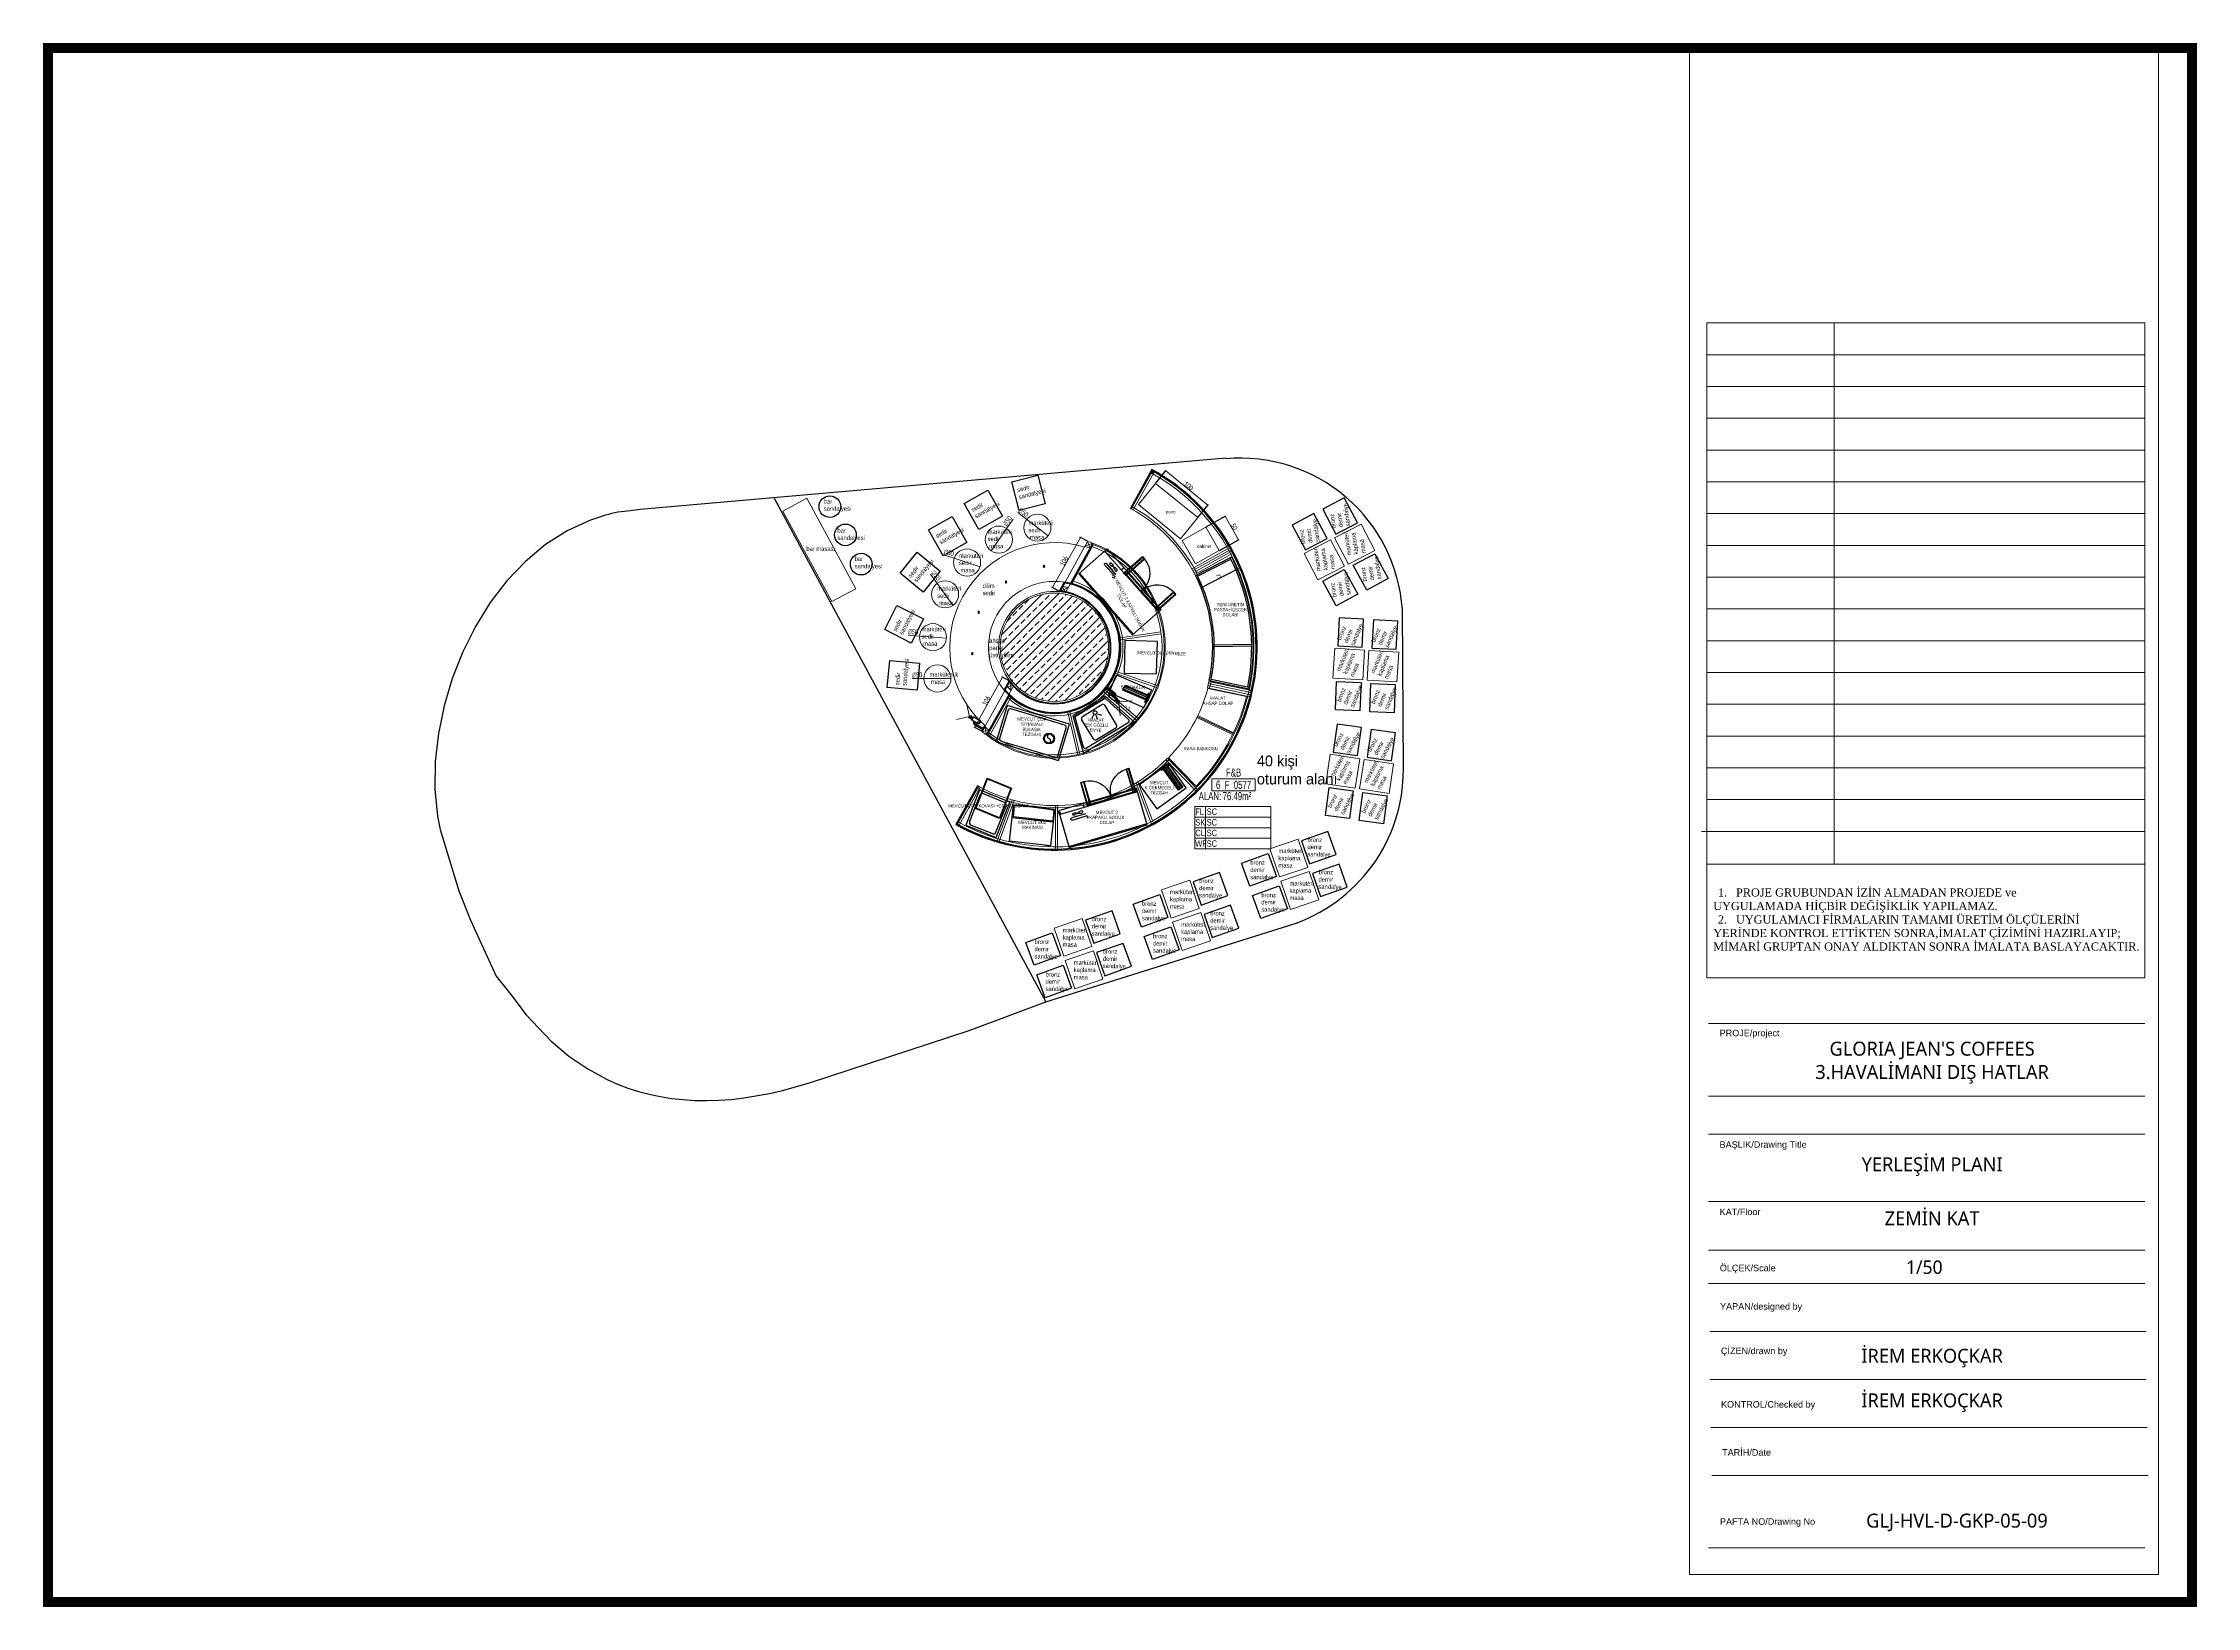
# Model space of a CAD drawing. Header units: millimetres. Extents: x 210628 to 232146, y -111309 to -91563.
# Drawn here: x 228174 to 232146, y -97687 to -94803 of the extents above; entities that cross this region are included whole.
import ezdxf
from ezdxf.enums import TextEntityAlignment as Align

# ---------------------------------------------------------------- set-up
doc = ezdxf.new("R2010")
doc.units = ezdxf.units.MM
doc.header["$PDMODE"] = 2
doc.linetypes.add('Dot & Dashed', pattern=[0.335139, 0.176389, -0.088194, 0, -0.070556])
doc.layers.get('0').update_dxf_attribs({"lineweight": 20})
for name, color, linetype, lineweight in [('ahsap', 34, 'Continuous', 25), ('ahşap kesit', 30, 'Continuous', 30), ('alcıpan', 14, 'Continuous', 25), ('demir-1', 103, 'Continuous', 20), ('KP', 167, 'Continuous', 30), ('mermer', 142, 'Continuous', 15), ('t_antet', 24, 'Continuous', 20), ('T_elektrik', 10, 'Continuous', 9), ('t_yazı', 23, 'Continuous', 25), ('tefris', 30, 'Continuous', 0), ('tefrişoturum', 59, 'Continuous', 25), ('zemin yazı', 7, 'Continuous', 15), ('ölçü', 251, 'Continuous', 5)]:
    doc.layers.add(name, color=color, linetype=linetype, lineweight=lineweight)
for name, color, linetype in [('cctv', 3, 'Continuous'), ('makine ekipman', 187, 'Continuous'), ('S-COLS', 6, 'Continuous'), ('SMATV', 4, 'Continuous'), ('wall_gyps', 45, 'Continuous'), ('XR_FA_ARC_F0_UNIFREE$0$A960MN_Other Building', 8, 'Continuous'), ('yazı', 11, 'Continuous')]:
    doc.layers.add(name, color=color, linetype=linetype)
doc.styles.add('ARIALT', font='arial.ttf', dxfattribs={"height": 10})
doc.styles.add('ATU', font='GOTHIC.TTF', dxfattribs={"width": 0.8})
doc.styles.get("Standard").update_dxf_attribs({"font": 'times.ttf', "height": 12})
doc.styles.add('uban', font='GOTHIC.TTF')
doc.styles.add('UBN', font='GOTHIC.TTF', dxfattribs={"width": 0.8})
doc.styles.add('XR_FA_ARC_F0_GA_ANNO_Room-Tag$0$FA-TXT_ROOM-TAG', font='ARIALN.TTF', dxfattribs={"width": 0.85})
doc.styles.add('Ölçü50', font='calibri.ttf', dxfattribs={"width": 0.7})
doc.dimstyles.new('olcu10', dxfattribs={"dimtxt": 9, "dimasz": 2, "dimexe": 1.25, "dimexo": 0.625, "dimgap": 0.5, "dimtad": 1, "dimdec": 1, "dimrnd": 0.5, "dimzin": 9, "dimtxsty": 'Ölçü50', "dimblk": 'ARCHTICK', "dimcen": 2, "dimclrd": 256, "dimclre": 256, "dimclrt": 6, "dimazin": 2, "dimtfac": 1, "dimtdec": 1, "dimtix": 1, "dimtmove": 0, "dimatfit": 3, "dimldrblk": 'ARCHTICK', "dimfxl": 1, "dimlwd": -1, "dimarcsym": 0})
doc.dimstyles.new('U_DIM_1_20', dxfattribs={"dimtxt": 6, "dimasz": 3, "dimexe": 3, "dimexo": 5, "dimgap": 1, "dimtad": 1, "dimdec": 1, "dimrnd": 0.5, "dimzin": 11, "dimtxsty": 'ATU', "dimblk": 'OBLIQUE', "dimcen": 1.5, "dimdle": 1.25, "dimclrd": 251, "dimclre": 251, "dimclrt": 1, "dimadec": 0, "dimazin": 0, "dimtfac": 1.25, "dimtdec": 1, "dimtix": 1, "dimtofl": 0, "dimtmove": 1, "dimatfit": 3, "dimldrblk": 'OBLIQUE', "dimfxl": 5, "dimtolj": 1, "dimtzin": 0, "dimarcsym": 0})

# ---------------------------------------------------------------- blocks, each defined once
blk = doc.blocks.new('XR_FA_ARC_F0_GA_ANNO_Room-Tag$0$FA-ROOM-TAG')
for points in [[(-400, 109), (400, 109), (400, -109), (-400, -109)], [(-716, -398), (-516, -398), (-516, -594), (-716, -594)], [(-716, -594), (-516, -594), (-516, -790), (-716, -790)], [(-716, -790), (-516, -790), (-516, -986), (-716, -986)], [(-516, -398), (684, -398), (684, -594), (-516, -594)], [(-516, -594), (684, -594), (684, -790), (-516, -790)], [(-516, -790), (684, -790), (684, -986), (-516, -986)], [(-716, -986), (-516, -986), (-516, -1182), (-716, -1182)], [(-516, -986), (684, -986), (684, -1182), (-516, -1182)]]:
    blk.add_lwpolyline(points, close=True)
at = {"style": 'XR_FA_ARC_F0_GA_ANNO_Room-Tag$0$FA-TXT_ROOM-TAG', "width": 0.85}
for s, height, p in [('ALAN:', 148, (-644, -282)), ('SK', 118, (-706, -750)), ('FL', 118, (-706, -554)), ('WF', 118, (-706, -1142)), ('CL', 118, (-706, -946))]:
    blk.add_text(s, height=height, dxfattribs=at).set_placement(p)
blk.add_attdef('ROOM_NAME', text='', height=148, dxfattribs=at).set_placement((0, 301), align=Align.TOP_CENTER)
blk.add_attdef('ROOM_NO', text='', height=148, dxfattribs=at).set_placement((0, 0), align=Align.MIDDLE_CENTER)
for tag, p, height in [('ROOM_AREA', (-202, -282), 148), ('SK_TYPE', (-496, -750), 118), ('FL_TYPE', (-496, -554), 118), ('WF_TYPE', (-496, -1142), 118), ('CL_TYPE', (-496, -946), 118)]:
    blk.add_attdef(tag, p, '', height=height, dxfattribs=at)
at = {"style": 'XR_FA_ARC_F0_GA_ANNO_Room-Tag$0$FA-TXT_ROOM-TAG', "width": 0.85, "flags": 1}
for tag, p in [('SUB_ZONE', (-716, -1632)), ('ROOM_NAME_TR', (-716, -1332)), ('ROOM_PHASE', (-716, -1482)), ('SCOPE', (-716, -1782))]:
    blk.add_attdef(tag, p, '', height=118, dxfattribs=at)
blk = doc.blocks.new('çöp kova1')
at = {"extrusion": (1.52846e-08, -6.3311e-09, 1)}
blk.add_lwpolyline([(0, 0), (-0.9, -60.2), (69.1, -60.2), (70, 0)], close=True, dxfattribs=at)
blk.add_lwpolyline([(4, -9), (4, -53, 0.563333), (8.1, -56.2), (60.1, -56.2, 0.414214), (65.1, -51.2), (66, -9, 0.414214), (61, -4), (9, -4, 0.414214)], format="xyb", close=True, dxfattribs=at)
at = {"extrusion": (1.52846e-08, -6.3311e-09, 1), "elevation": 0}
for points in [[(35.2, -5.3), (95.2, -5.3), (94.3, -53.6), (34.3, -53.6)], [(36.2, -6.3), (94.2, -6.3), (93.3, -52.6), (35.3, -52.6)]]:
    blk.add_lwpolyline(points, close=True, dxfattribs=at)
blk = doc.blocks.new('buzmak')
at = {"extrusion": (1.52846e-08, -6.3311e-09, 1)}
for p, q in [((-65.7, 74.5, 0), (-45.5, 74.5, 0)), ((-45.5, 0.9, 0), (-45.5, 74.5, 0)), ((-44.4, 75.9, 0), (-44.4, 0, 0)), ((-65.6, 0.9, 0), (-45.5, 0.9, 0)), ((0, 10.6, 0), (0, 0.3, 0))]:
    blk.add_line(p, q, dxfattribs=at)
at = {"extrusion": (1.74201e-08, -5.04902e-09, 1)}
blk.add_lwpolyline([(-67, 0), (0, 0), (0, 76), (-67, 76)], dxfattribs=at)
at = {"extrusion": (-1.52846e-08, 6.3311e-09, -1)}
for major_axis, start_param, end_param in [((-501.2, 6.3, 0), -0.08854, 0.063224), ((-499.8, 2.8, 0), -0.081777, 0.070206)]:
    blk.add_ellipse((432.8, 38, 0), major_axis=major_axis, ratio=1, start_param=start_param, end_param=end_param, dxfattribs=at)
blk = doc.blocks.new('pasta+içecekdışhatlar')
at = {"layer": 'makine ekipman'}
for p, q in [((24.1, 72), (-2.1, 1.7)), ((25.9, 68.1), (0.7, 0.7)), ((75.1, -14.8), (84, 53.6)), ((78, -15.2), (87, 53.2)), ((217.3, 65), (239.3, -0.4)), ((219.2, 68.8), (243.1, -2.3))]:
    blk.add_line(p, q, dxfattribs=at)
for centre, radius, start, end in [((126.2, 345.5), 294.9, 249.5311, 288.5735), ((126.2, 345.5), 291.9, 249.531, 288.5735), ((126.2, 345.4), 366.9, 249.5301, 288.5719), ((126.2, 345.5), 363.9, 250.0038, 288.5732)]:
    blk.add_arc(centre, radius, start, end, dxfattribs=at)
blk = doc.blocks.new('dsfsdgfg')
at = {"layer": 'makine ekipman', "extrusion": (-6.33828e-09, 1.52816e-08, 1)}
for p, q in [((226713.4, -84147.3, 0), (226563.4, -84147.3, 0)), ((226563.4, -84147.3, 0), (226563.5, -84217.3, 0)), ((226713.4, -84149.3, 0), (226563.4, -84149.3, 0)), ((226713.5, -84217.3, 0), (226713.4, -84147.3, 0)), ((226711.5, -84210.8, 0), (226563.5, -84210.8, 0)), ((226563.5, -84217.3, 0), (226713.5, -84217.3, 0)), ((226568.4, -84210.8, 0), (226566.4, -84210.8, 0)), ((226566.4, -84210.8, 0), (226566.4, -84214.3, 0)), ((226572.4, -84210.8, 0), (226566.4, -84210.8, 0)), ((226566.4, -84210.8, 0), (226566.5, -84256.3, 0)), ((226566.4, -84211.3, 0), (226566.4, -84217.3, 0)), ((226566.4, -84212.3, 0), (226566.4, -84216.3, 0)), ((226566.4, -84216.3, 0), (226612.6, -84216.3, 0)), ((226566.4, -84217.3, 0), (226612.6, -84217.3, 0)), ((226567.4, -84214.8, 0), (226567.5, -84256.3, 0)), ((226568.4, -84214.3, 0), (226568.4, -84210.8, 0)), ((226612.6, -84211.3, 0), (226568.4, -84211.3, 0)), ((226612.6, -84212.3, 0), (226568.4, -84212.3, 0)), ((226571.5, -84256.3, 0), (226571.4, -84210.8, 0)), ((226572.5, -84256.3, 0), (226572.4, -84210.8, 0)), ((226612.6, -84217.3, 0), (226612.6, -84211.3, 0)), ((226612.6, -84216.3, 0), (226612.6, -84212.3, 0)), ((226613.3, -84217.3, 0), (226613.3, -84211.3, 0)), ((226613.3, -84211.3, 0), (226657.5, -84211.3, 0)), ((226613.3, -84216.3, 0), (226613.3, -84212.3, 0)), ((226613.3, -84212.3, 0), (226657.5, -84212.3, 0)), ((226659.5, -84216.3, 0), (226613.3, -84216.3, 0)), ((226659.5, -84217.3, 0), (226613.3, -84217.3, 0)), ((226653.5, -84210.8, 0), (226659.5, -84210.8, 0)), ((226653.5, -84256.3, 0), (226653.5, -84210.8, 0)), ((226654.5, -84256.3, 0), (226654.5, -84210.8, 0)), ((226657.5, -84214.3, 0), (226657.5, -84210.8, 0)), ((226657.5, -84210.8, 0), (226659.5, -84210.8, 0)), ((226658.5, -84214.8, 0), (226658.5, -84256.3, 0)), ((226659.5, -84210.8, 0), (226659.5, -84214.3, 0)), ((226659.5, -84210.8, 0), (226659.5, -84256.3, 0)), ((226659.5, -84211.3, 0), (226659.5, -84217.3, 0)), ((226659.5, -84212.3, 0), (226659.5, -84216.3, 0)), ((226666.5, -84217.3, 0), (226666.5, -84211.3, 0)), ((226693.7, -84194.2, 0), (226667, -84194.2, 0)), ((226667, -84198.5, 0), (226693.7, -84198.5, 0)), ((226711.5, -84214.3, 0), (226711.5, -84210.8, 0)), ((226711.5, -84210.8, 0), (226713.5, -84210.8, 0)), ((226713.5, -84210.8, 0), (226713.5, -84214.3, 0)), ((226566.5, -84256.3, 0), (226572.5, -84256.3, 0)), ((226567.5, -84256.3, 0), (226571.5, -84256.3, 0)), ((226659.5, -84256.3, 0), (226653.5, -84256.3, 0)), ((226658.5, -84256.3, 0), (226654.5, -84256.3, 0))]:
    blk.add_line(p, q, dxfattribs=at)
at = {"layer": 'makine ekipman', "extrusion": (6.33828e-09, -1.52816e-08, -1)}
blk.add_lwpolyline([(-226687.6, -84205.8), (-226686.1, -84205.7), (-226684.4, -84205.2), (-226682.6, -84204.6), (-226680.6, -84203.8), (-226678.7, -84203.1), (-226676.8, -84202.5), (-226675.1, -84202), (-226673.7, -84201.8), (-226672.5, -84202), (-226671.7, -84202.5), (-226671.2, -84203.1), (-226671, -84203.8), (-226671.2, -84204.6), (-226671.7, -84205.2), (-226672.5, -84205.7), (-226673.7, -84205.8), (-226675.1, -84205.7), (-226676.8, -84205.2), (-226678.7, -84204.6), (-226680.6, -84203.8), (-226682.6, -84203.1), (-226684.4, -84202.5), (-226686.1, -84202), (-226687.6, -84201.8), (-226688.7, -84202), (-226689.6, -84202.5), (-226690.1, -84203.1), (-226690.2, -84203.8), (-226690.1, -84204.6), (-226689.6, -84205.2), (-226688.7, -84205.7)], close=True, dxfattribs=at)
for centre, major_axis, start_param, end_param in [((226667, -84192, 0), (-1.54, 1.54, 0), 3.927168, 7.068761), ((226567.4, -84213.6, 0), (0.884, 0.884, 0), 1.428429, 3.28302), ((226567.4, -84213.6, 0), (0.421, 0.421, 0), -0.785868, 5.497317), ((226571.8, -84215.5, 0), (28.9, 28.9, 0), 0.830398, 2.340555), ((226654.1, -84215.4, 0), (-28.9, 28.9, 0), 3.94169, 5.451847), ((226658.5, -84213.5, 0), (0.884, 0.884, 0), 1.428429, 3.28302), ((226658.6, -84213.6, 0), (-0.421, 0.421, 0), 0.784928, 7.068113), ((226693.7, -84196.3, 0), (1.54, 1.54, 0), -0.785221, 2.356372), ((226712.5, -84213.5, 0), (-0.884, 0.884, 0), 2.999873, 4.854463), ((226712.5, -84213.5, 0), (0.421, 0.421, 0), -0.785868, 5.497317)]:
    blk.add_ellipse(centre, major_axis=major_axis, ratio=1, start_param=start_param, end_param=end_param, dxfattribs=at)
blk = doc.blocks.new('_Oblique')
at = {"color": 0, "linetype": 'ByBlock', "lineweight": -2}
blk.add_line((-0.5, -0.5), (0.5, 0.5), dxfattribs=at)
blk = doc.blocks.new('*D130')
at = {"layer": 'DEFPOINTS', "color": 0, "transparency": 16777216}
for p in [(230299.2, -95784.9), (230366.1, -95750.9), (230377.3, -95772.9)]:
    blk.add_point(p, dxfattribs=at)
at = {"layer": 'ölçü', "color": 251, "lineweight": -2, "transparency": 16777216}
for p, q in [((230309.4, -95807.5), (230378.4, -95772.3)), ((230368.3, -95755.3), (230378.7, -95775.6)), ((230301.5, -95789.3), (230311.8, -95809.6))]:
    blk.add_line(p, q, dxfattribs=at)
at = {"layer": 'ölçü', "color": 251, "lineweight": -2, "transparency": 16777216, "xscale": 3, "yscale": 3, "zscale": 3}
for p, rotation in [((230377.3, -95772.9), 26.97541801354265), ((230310.5, -95806.9), 206.9754180135426)]:
    blk.add_blockref('_Oblique', p, dxfattribs=dict(at, rotation=rotation))
at = {"layer": 'ölçü', "color": 1, "transparency": 16777216, "insert": (230342, -95786.3), "char_height": 6, "attachment_point": 5, "rotation": 26.9754, "style": 'ATU'}
blk.add_mtext('\\A1;75', dxfattribs=at)
blk = doc.blocks.new('_ArchTick')
at = {"color": 0, "linetype": 'ByBlock', "const_width": 0.15}
blk.add_lwpolyline([(-0.5, -0.5), (0.5, 0.5)], dxfattribs=at)
blk = doc.blocks.new('*D131')
at = {"layer": 'DEFPOINTS', "color": 0, "transparency": 16777216}
for p in [(229943.6, -95972.3), (229957.3, -95979.9, 0), (229905.9, -96072.6, 0)]:
    blk.add_point(p, dxfattribs=at)
at = {"layer": 'ölçü', "transparency": 16777216}
blk.add_line((229892.1, -96065), (229943.6, -95972.3), dxfattribs=at)
at = {"layer": 'ölçü', "lineweight": -2, "transparency": 16777216}
for p, q in [((229956.8, -95979.6), (229942.5, -95971.7)), ((229905.3, -96072.3), (229891, -96064.4))]:
    blk.add_line(p, q, dxfattribs=at)
at = {"layer": 'ölçü', "transparency": 16777216, "xscale": 2, "yscale": 2, "zscale": 2}
for p, rotation in [((229943.6, -95972.3), 60.95190575358134), ((229892.1, -96065), 240.9519057535813)]:
    blk.add_blockref('_ArchTick', p, dxfattribs=dict(at, rotation=rotation))
at = {"layer": 'ölçü', "color": 6, "transparency": 16777216, "insert": (229913.4, -96016.1), "char_height": 9, "attachment_point": 5, "rotation": 60.9519, "style": 'Ölçü50'}
blk.add_mtext('106', dxfattribs=at)
blk = doc.blocks.new('*D132')
at = {"layer": 'DEFPOINTS', "color": 0, "transparency": 16777216}
for p in [(230100.5, -95722.2, 0), (230035.7, -95807.4), (230049, -95814.8, 0)]:
    blk.add_point(p, dxfattribs=at)
at = {"layer": 'ölçü', "transparency": 16777216}
blk.add_line((230087.1, -95714.8), (230035.7, -95807.4), dxfattribs=at)
at = {"layer": 'ölçü', "lineweight": -2, "transparency": 16777216}
for p, q in [((230099.9, -95721.9), (230086, -95714.2)), ((230048.5, -95814.5), (230034.6, -95806.8))]:
    blk.add_line(p, q, dxfattribs=at)
at = {"layer": 'ölçü', "transparency": 16777216, "xscale": 2, "yscale": 2, "zscale": 2}
for p, rotation in [((230087.1, -95714.8), 60.94747749124182), ((230035.7, -95807.4), 240.9474774912419)]:
    blk.add_blockref('_ArchTick', p, dxfattribs=dict(at, rotation=rotation))
at = {"layer": 'ölçü', "color": 6, "transparency": 16777216, "insert": (230056.9, -95758.6), "char_height": 9, "attachment_point": 5, "rotation": 60.9475, "style": 'Ölçü50'}
blk.add_mtext('106', dxfattribs=at)
blk = doc.blocks.new('fhgfgh')
at = {"layer": 'tefris', "linetype": 'Continuous'}
blk.add_lwpolyline([(229996.1, -96600), (229978.3, -96548), (230030.4, -96530.2), (230048.1, -96582.3)], close=True, dxfattribs=at)
at = {"layer": 'tefrişoturum'}
for points in [[(230100.5, -96558.7), (230085.5, -96516.3), (230036.5, -96533.5), (230051.4, -96576)], [(229941.5, -96616.7), (229926.1, -96574.4), (229975, -96556.6), (229990.3, -96598.9)]]:
    blk.add_lwpolyline(points, close=True, dxfattribs=at)
at = {"layer": 'yazı', "char_height": 8, "attachment_point": 1, "style": 'UBN'}
for s, insert, rotation in [('bronz \\Pdemir\\Psandalye', (230048, -96527.2), 359.2314), ('bronz \\Pdemir\\Psandalye', (229942.3, -96569.5), 359.8821), ('marküteri\\Pkaplama \\Pmasa', (229994.2, -96547.9), 359.8821)]:
    blk.add_mtext_dynamic_manual_height_columns(s, width=49.273, gutter_width=0.2, heights=[0], dxfattribs=dict(at, insert=insert, rotation=rotation))
blk = doc.blocks.new('evye')
for p, q in [((28.1, -2.7), (8.4, -72.7)), ((29.1, -9.5), (14.5, -62.6)), ((27.2, -5.7), (98.1, -5.7)), ((28.1, -2.7), (97.2, -2.7)), ((33, -6.6), (92.5, -6.6)), ((38.3, -59.6), (38.3, -17.6)), ((42.3, -13.6), (84.3, -13.6)), ((88.3, -59.6), (88.3, -17.6)), ((96.3, -9.4), (112.2, -62.5)), ((97.2, -2.7), (118.5, -72.7)), ((118.5, -72.7), (8.4, -72.7)), ((108.4, -67.7), (18.3, -67.7)), ((42.3, -63.6), (84.3, -63.6))]:
    blk.add_line(p, q)
at = {"extrusion": (-3.1669e-08, -1.40285e-08, 1)}
for p, q in [((61.4, -22, 0), (54.6, -26, 0)), ((64.8, -24.5, 0), (63.6, -32.3, 0)), ((68.7, -23.7, 0), (73.6, -29.8, 0))]:
    blk.add_line(p, q, dxfattribs=at)
for centre, start, end in [((33, -10.6), 90, 163.3134), ((42.3, -17.6), 90, 180), ((84.3, -17.6), 0, 90), ((92.5, -10.6), 17.8662, 90), ((18.3, -63.7), 163.3134, 270), ((42.3, -59.6), 180, 270), ((84.3, -59.6), 270, 0), ((108.4, -63.7), 270, 17.8662)]:
    blk.add_arc(centre, 4, start, end)
blk.add_ellipse((65.8, -19.7, 0), major_axis=(-0.26, 3.18, 0), ratio=1, start_param=1.640450345151218, end_param=7.923635652330804, dxfattribs=at)
blk = doc.blocks.new('bulaşık tezgah')
at = {"ltscale": 50, "extrusion": (1.52846e-08, -6.3311e-09, 1)}
blk.add_lwpolyline([(-70, 0), (-70, -120), (0, -120), (0, 0)], close=True, dxfattribs=at)
blk.add_lwpolyline([(-66, -8), (-66, -112, 0.414214), (-62, -116), (-8, -116, 0.414214), (-4, -112), (-4, -8, 0.414214), (-8, -4), (-62, -4, 0.414214)], format="xyb", close=True, dxfattribs=at)
for radius in [10, 8.5]:
    blk.add_circle((-36.2, -91.3, 0), radius, dxfattribs=at)
for centre, start, end in [((-40.5, -91.3, 0), 180, 0), ((-32, -91.3, 0), 0, 180)]:
    blk.add_arc(centre, 4.25, start, end, dxfattribs=at)
blk = doc.blocks.new('SDFSG')
at = {"layer": 'makine ekipman'}
for p, q in [((221215.1, -95592), (221275.1, -95592)), ((221215.1, -95652), (221215.1, -95592)), ((221275.1, -95592), (221275.1, -95652)), ((221275.1, -95652), (221215.1, -95652))]:
    blk.add_line(p, q, dxfattribs=at)
blk = doc.blocks.new('bardaklıkemaar')
at = {"ltscale": 50, "extrusion": (-5.24232e-09, 1.90091e-08, 1)}
for p, q in [((0, 0, 0), (-34.3, -6.9)), ((0, 0), (13.8, -68.6, 0)), ((-34.3, -6.9), (-20.5, -75.5, 0)), ((-20.5, -75.5, 0), (13.8, -68.6, 0))]:
    blk.add_line(p, q, dxfattribs=at)
at = {"ltscale": 50}
for p, q in [((-7.5, -74.8, 0), (-17.4, -25.8, 0)), ((-4.5, -74.2, 0), (-14.4, -25.2, 0)), ((-1.6, -73.6, 0), (-11.5, -24.6, 0))]:
    blk.add_line(p, q, dxfattribs=at)
at = {"ltscale": 50, "extrusion": (-5.24232e-09, 1.90091e-08, 1), "elevation": 0}
for points in [[(-9.4, -75.2), (0.3, -73.2), (-9.6, -24.2), (-19.3, -26.2)], [(-13.5, -73.7), (4.3, -70.1), (3.9, -68.1), (-13.9, -71.7)], [(-11.5, -75.4), (2.3, -72.6), (1.9, -70.6), (-11.9, -73.4)]]:
    blk.add_lwpolyline(points, close=True, dxfattribs=at)
at = {"extrusion": (-5.24232e-09, 1.90091e-08, 1), "elevation": 0, "flags": 128}
for points in [[(4.2, -70.1), (-13.5, -73.7), (-13.8, -71.7), (-13.5, -73.7), (4.2, -70.1), (3.9, -68.1)], [(3.9, -68.1), (-13.8, -71.7), (3.9, -68.1)]]:
    blk.add_lwpolyline(points, close=True, dxfattribs=at)
blk = doc.blocks.new('kahveçekmece-flat-1')
for p, q in [((-2.3, 53.6), (50, 53.6)), ((-2.3, 50.6), (50, 50.5)), ((-2.3, 47.6), (50, 47.6)), ((2, 41.9), (2, 60))]:
    blk.add_line(p, q)
at = {"extrusion": (-1.39832e-08, -1.12909e-08, 1), "elevation": 0}
for points in [[(-2.3, 45.6), (-2.3, 55.5), (50, 55.5), (50, 45.6)], [(-2, 43.6), (-2, 57.6), (0, 57.6), (0, 43.6)]]:
    blk.add_lwpolyline(points, close=True, dxfattribs=at)
at = {"extrusion": (-1.52846e-08, 6.3311e-09, 1), "elevation": 0}
blk.add_lwpolyline([(55.1, -6.9), (55, 60), (0, 60), (0.1, -6.9)], close=True, dxfattribs=at)
at = {"extrusion": (-1.52846e-08, 6.3311e-09, 1), "elevation": 0, "flags": 128}
blk.add_lwpolyline([(0, 60), (0, 41.9), (2, 41.9), (0, 41.9), (0, 60), (2, 60)], close=True, dxfattribs=at)
blk = doc.blocks.new('*D133')
at = {"layer": 'DEFPOINTS', "color": 0, "transparency": 16777216}
for p in [(229854.4, -95753.3, 0), (229902, -95768.8, 0)]:
    blk.add_point(p, dxfattribs=at)
at = {"layer": 'ölçü', "transparency": 16777216}
for p in [(229834.6, -95746.9), (229902, -95768.8)]:
    blk.add_line(p, (229854.4, -95753.3), dxfattribs=at)
at = {"layer": 'ölçü', "transparency": 16777216, "xscale": 2, "yscale": 2, "zscale": 2}
for p, rotation in [((229854.4, -95753.3), 342.0016894126981), ((229902, -95768.8), 162.0016894126981)]:
    blk.add_blockref('_ArchTick', p, dxfattribs=dict(at, rotation=rotation))
at = {"layer": 'ölçü', "color": 6, "transparency": 16777216, "insert": (229844.6, -95743.2), "char_height": 9, "attachment_point": 5, "rotation": 342.0017, "style": 'Ölçü50'}
blk.add_mtext('∅50', dxfattribs=at)
blk = doc.blocks.new('*D134')
at = {"layer": 'DEFPOINTS', "color": 0, "transparency": 16777216}
for p in [(229988, -95681.4, 0), (230027.5, -95712.1, 0)]:
    blk.add_point(p, dxfattribs=at)
at = {"layer": 'ölçü', "transparency": 16777216}
for p in [(229971.6, -95668.7), (230027.5, -95712.1)]:
    blk.add_line(p, (229988, -95681.4), dxfattribs=at)
at = {"layer": 'ölçü', "transparency": 16777216, "xscale": 2, "yscale": 2, "zscale": 2}
for p, rotation in [((229988, -95681.4), 322.24306838658), ((230027.5, -95712.1), 142.2430683865799)]:
    blk.add_blockref('_ArchTick', p, dxfattribs=dict(at, rotation=rotation))
at = {"layer": 'ölçü', "color": 6, "transparency": 16777216, "insert": (229982.2, -95668.7), "char_height": 9, "attachment_point": 5, "rotation": 322.2431, "style": 'Ölçü50'}
blk.add_mtext('∅50', dxfattribs=at)
blk = doc.blocks.new('*D135')
at = {"layer": 'DEFPOINTS', "color": 0, "transparency": 16777216}
for p in [(229951.1, -95698.3, 0), (229922.5, -95739.3, 0)]:
    blk.add_point(p, dxfattribs=at)
at = {"layer": 'ölçü', "transparency": 16777216}
for p in [(229922.5, -95739.3), (229963, -95681.2)]:
    blk.add_line(p, (229951.1, -95698.3), dxfattribs=at)
at = {"layer": 'ölçü', "transparency": 16777216, "xscale": 2, "yscale": 2, "zscale": 2}
for p, rotation in [((229951.1, -95698.3), 235.1406153676477), ((229922.5, -95739.3), 55.14061536764772)]:
    blk.add_blockref('_ArchTick', p, dxfattribs=dict(at, rotation=rotation))
at = {"layer": 'ölçü', "color": 6, "transparency": 16777216, "insert": (229952.8, -95684.3), "char_height": 9, "attachment_point": 5, "rotation": 55.1406, "style": 'Ölçü50'}
blk.add_mtext('∅50', dxfattribs=at)
blk = doc.blocks.new('*D136')
at = {"layer": 'DEFPOINTS', "color": 0, "transparency": 16777216}
for p in [(229823, -95799.5, 0), (229852.2, -95840.1, 0)]:
    blk.add_point(p, dxfattribs=at)
at = {"layer": 'ölçü', "transparency": 16777216}
for p in [(229810.9, -95782.5), (229852.2, -95840.1)]:
    blk.add_line(p, (229823, -95799.5), dxfattribs=at)
at = {"layer": 'ölçü', "transparency": 16777216, "xscale": 2, "yscale": 2, "zscale": 2}
for p, rotation in [((229823, -95799.5), 305.7002159248917), ((229852.2, -95840.1), 125.7002159248917)]:
    blk.add_blockref('_ArchTick', p, dxfattribs=dict(at, rotation=rotation))
at = {"layer": 'ölçü', "color": 6, "transparency": 16777216, "insert": (229821.1, -95785.5), "char_height": 9, "attachment_point": 5, "rotation": 305.7002, "style": 'Ölçü50'}
blk.add_mtext('∅50', dxfattribs=at)
blk = doc.blocks.new('*D137')
at = {"layer": 'DEFPOINTS', "color": 0, "transparency": 16777216}
for p in [(229790.4, -95896.6, 0), (229840.2, -95900.8, 0)]:
    blk.add_point(p, dxfattribs=at)
at = {"layer": 'ölçü', "transparency": 16777216}
for p in [(229769.7, -95894.9), (229840.2, -95900.8)]:
    blk.add_line(p, (229790.4, -95896.6), dxfattribs=at)
at = {"layer": 'ölçü', "transparency": 16777216, "xscale": 2, "yscale": 2, "zscale": 2}
for p, rotation in [((229790.4, -95896.6), 355.2436093872661), ((229840.2, -95900.8), 175.2436093872662)]:
    blk.add_blockref('_ArchTick', p, dxfattribs=dict(at, rotation=rotation))
at = {"layer": 'ölçü', "color": 6, "transparency": 16777216, "insert": (229778.6, -95889.1), "char_height": 9, "attachment_point": 5, "rotation": 355.2436, "style": 'Ölçü50'}
blk.add_mtext('∅50', dxfattribs=at)
blk = doc.blocks.new('*D138')
at = {"layer": 'DEFPOINTS', "color": 0, "transparency": 16777216}
for p in [(229798.4, -95974.9, 0), (229848.4, -95974.8, 0)]:
    blk.add_point(p, dxfattribs=at)
at = {"layer": 'ölçü', "transparency": 16777216}
for p in [(229777.6, -95975), (229848.4, -95974.8)]:
    blk.add_line(p, (229798.4, -95974.9), dxfattribs=at)
at = {"layer": 'ölçü', "transparency": 16777216, "xscale": 2, "yscale": 2, "zscale": 2}
for p, rotation in [((229798.4, -95974.9), 0.1019767004064935), ((229848.4, -95974.8), 180.1019767004065)]:
    blk.add_blockref('_ArchTick', p, dxfattribs=dict(at, rotation=rotation))
at = {"layer": 'ölçü', "color": 6, "transparency": 16777216, "insert": (229786, -95968.4), "char_height": 9, "attachment_point": 5, "rotation": 0.102, "style": 'Ölçü50'}
blk.add_mtext('∅50', dxfattribs=at)
blk = doc.blocks.new('fdhg')
at = {"layer": 'tefrişoturum'}
blk.add_lwpolyline([(230072.7, -95630.2), (230122.7, -95630.2), (230122.7, -95685.2), (230072.7, -95685.2)], close=True, dxfattribs=at)
at = {"layer": 'yazı', "insert": (230078.5, -95643.6), "char_height": 8, "attachment_point": 1, "style": 'UBN'}
blk.add_mtext_dynamic_manual_height_columns('sedir\\Psandalyesi', width=49.273, gutter_width=0.2, heights=[0], dxfattribs=at)
blk = doc.blocks.new('*D356')
at = {"layer": 'DEFPOINTS', "color": 0, "transparency": 16777216}
for p in [(230225.7, -95615.3, 0), (230322.2, -95655), (230303.3, -95678.3, 0)]:
    blk.add_point(p, dxfattribs=at)
at = {"layer": 'demir-1', "lineweight": -2, "transparency": 16777216}
for p, q in [((230226.1, -95614.8), (230245.3, -95591)), ((230303.7, -95677.8), (230323, -95654.1))]:
    blk.add_line(p, q, dxfattribs=at)
at = {"layer": 'demir-1', "transparency": 16777216}
blk.add_line((230244.6, -95592), (230322.2, -95655), dxfattribs=at)
at = {"layer": 'demir-1', "transparency": 16777216, "xscale": 2, "yscale": 2, "zscale": 2}
for p, rotation in [((230244.6, -95592), 140.925886819591), ((230322.2, -95655), 320.925886819591)]:
    blk.add_blockref('_ArchTick', p, dxfattribs=dict(at, rotation=rotation))
at = {"layer": 'demir-1', "color": 6, "transparency": 16777216, "insert": (230286.6, -95619.6), "char_height": 9, "attachment_point": 5, "rotation": 320.9259, "style": 'Ölçü50'}
blk.add_mtext('100', dxfattribs=at)
blk = doc.blocks.new('*D357')
at = {"layer": 'DEFPOINTS', "color": 0, "transparency": 16777216}
for p in [(230318.5, -95695.6, 0), (230343, -95739.2, 0), (230378.5, -95719.2)]:
    blk.add_point(p, dxfattribs=at)
at = {"layer": 'demir-1', "lineweight": -2, "transparency": 16777216}
for p, q in [((230319, -95695.3), (230355, -95675)), ((230343.6, -95738.9), (230379.6, -95718.6))]:
    blk.add_line(p, q, dxfattribs=at)
at = {"layer": 'demir-1', "transparency": 16777216}
blk.add_line((230353.9, -95675.6), (230378.5, -95719.2), dxfattribs=at)
at = {"layer": 'demir-1', "transparency": 16777216, "xscale": 2, "yscale": 2, "zscale": 2}
for p, rotation in [((230353.9, -95675.6), 119.3898704883851), ((230378.5, -95719.2), 299.3898704883851)]:
    blk.add_blockref('_ArchTick', p, dxfattribs=dict(at, rotation=rotation))
at = {"layer": 'demir-1', "color": 6, "transparency": 16777216, "insert": (230370.6, -95694.9), "char_height": 9, "attachment_point": 5, "rotation": 299.3899, "style": 'Ölçü50'}
blk.add_mtext('50', dxfattribs=at)
blk = doc.blocks.new('kam')
h = blk.add_hatch(color=1)
edge = h.paths.add_edge_path(flags=16)
edge.add_line((-3143.13, 8517.33), (-3143.83, 8517.33))
edge.add_ellipse((-3143.83, 8517.27), major_axis=(0.0426, 0.0426), ratio=1, start_angle=45, end_angle=135)
edge.add_line((-3143.89, 8517.27), (-3143.89, 8517.03))
edge.add_ellipse((-3143.83, 8517.03), major_axis=(0.0426, 0.0426), ratio=1, start_angle=135, end_angle=225)
edge.add_line((-3143.83, 8516.97), (-3143.13, 8516.97))
edge.add_ellipse((-3143.13, 8517.03), major_axis=(0.0426, 0.0426), ratio=1, start_angle=225, end_angle=315)
edge.add_line((-3143.07, 8517.03), (-3143.07, 8517.27))
edge.add_ellipse((-3143.13, 8517.27), major_axis=(0.0426, 0.0426), ratio=1, start_angle=315, end_angle=405)
edge = h.paths.add_edge_path()
edge.add_line((-3143.13, 8517.34), (-3143.83, 8517.34))
edge.add_ellipse((-3143.83, 8517.27), major_axis=(0.0495, 0.0495), ratio=1, start_angle=45, end_angle=135)
edge.add_line((-3143.9, 8517.27), (-3143.9, 8517.03))
edge.add_ellipse((-3143.83, 8517.03), major_axis=(0.0495, 0.0495), ratio=1, start_angle=135, end_angle=225)
edge.add_line((-3143.83, 8516.96), (-3143.13, 8516.96))
edge.add_ellipse((-3143.13, 8517.03), major_axis=(0.0495, 0.0495), ratio=1, start_angle=225, end_angle=315)
edge.add_line((-3143.06, 8517.03), (-3143.06, 8517.27))
edge.add_ellipse((-3143.13, 8517.27), major_axis=(0.0495, 0.0495), ratio=1, start_angle=315, end_angle=405)
for points in [[(-3143, 8517.25), (-3143.04, 8517.25), (-3143.04, 8517.05), (-3143, 8517.05)], [(-3142.75, 8517.28), (-3142.87, 8517.28), (-3142.87, 8517.02), (-3142.75, 8517.02)]]:
    blk.add_hatch(color=1).paths.add_polyline_path(points)
at = {"color": 1}
for p, q in [((-3143.9, 8517.25), (-3143.96, 8517.25)), ((-3143.96, 8517.25), (-3143.96, 8517.19)), ((-3143.96, 8517.19), (-3143.9, 8517.19)), ((-3143.9, 8517.16), (-3143.93, 8517.16)), ((-3143.93, 8517.16), (-3143.93, 8517.07)), ((-3143.93, 8517.07), (-3143.9, 8517.07)), ((-3143.9, 8517.27), (-3143.9, 8517.03)), ((-3143.89, 8517.27), (-3143.89, 8517.03)), ((-3143.83, 8517.34), (-3143.83, 8516.96)), ((-3143.13, 8517.34), (-3143.83, 8517.34)), ((-3143.13, 8517.33), (-3143.83, 8517.33)), ((-3143.83, 8516.97), (-3143.13, 8516.97)), ((-3143.83, 8516.96), (-3143.13, 8516.96)), ((-3143.13, 8516.96), (-3143.13, 8517.34)), ((-3143.07, 8517.03), (-3143.07, 8517.27)), ((-3143.06, 8517.03), (-3143.06, 8517.27)), ((-3143, 8517.25), (-3143.04, 8517.25)), ((-3143.04, 8517.25), (-3143.04, 8517.05)), ((-3143.04, 8517.05), (-3143, 8517.05)), ((-3143, 8517.05), (-3143, 8517.25)), ((-3142.89, 8517.26), (-3142.98, 8517.26)), ((-3142.98, 8517.26), (-3142.98, 8517.04)), ((-3142.89, 8517.24), (-3142.98, 8517.24)), ((-3142.89, 8517.21), (-3142.98, 8517.21)), ((-3142.89, 8517.18), (-3142.98, 8517.18)), ((-3142.89, 8517.15), (-3142.98, 8517.15)), ((-3142.89, 8517.12), (-3142.98, 8517.12)), ((-3142.89, 8517.1), (-3142.98, 8517.1)), ((-3142.89, 8517.07), (-3142.98, 8517.07)), ((-3142.98, 8517.04), (-3142.89, 8517.04)), ((-3142.89, 8517.04), (-3142.89, 8517.26)), ((-3142.75, 8517.28), (-3142.87, 8517.28)), ((-3142.87, 8517.28), (-3142.87, 8517.02)), ((-3142.87, 8517.02), (-3142.75, 8517.02)), ((-3142.75, 8517.02), (-3142.75, 8517.28))]:
    blk.add_line(p, q, dxfattribs=at)
for centre, major_axis, start_param, end_param in [((-3143.83, 8517.27), (0.0495, 0.0495), 0.785398, 2.356194), ((-3143.83, 8517.03), (0.0495, 0.0495), 2.356194, 3.926991), ((-3143.83, 8517.27), (0.0426, 0.0426), 0.785398, 2.356194), ((-3143.83, 8517.03), (0.0426, 0.0426), 2.356194, 3.926991), ((-3143.13, 8517.27), (0.0495, 0.0495), 5.497787, 7.068583), ((-3143.13, 8517.27), (0.0426, 0.0426), 5.497787, 7.068583), ((-3143.13, 8517.03), (0.0495, 0.0495), 3.926991, 5.497787), ((-3143.13, 8517.03), (0.0426, 0.0426), 3.926991, 5.497787)]:
    blk.add_ellipse(centre, major_axis=major_axis, ratio=1, start_param=start_param, end_param=end_param, dxfattribs=at)
blk = doc.blocks.new('kamera')
at = {"layer": 'cctv', "color": 1}
for p, q in [((-18.9, 10.6), (-19.9, 9.2)), ((-17, 9.2), (-18, 7.8))]:
    blk.add_line(p, q, dxfattribs=at)
for points in [[(-14.1, 11.6), (-13.8, 11.4), (-15.4, 9.2), (-15.6, 9.3)], [(-14, 11.2), (-14, 11.2), (-15.2, 9.3), (-15.2, 9.3)], [(-14, 11.2), (-0.8, 1.9), (-2.1, 0.1), (-15.2, 9.3)], [(2.1, 4.7), (2.9, 4.1), (-2.9, -4.1), (-3.7, -3.6)]]:
    blk.add_lwpolyline(points, close=True, dxfattribs=at)
for centre, radius, start, end in [((-16, 7.7), 4.08, 63.7243, 135.4103), ((-15.9, 7.5), 2.02, 79.4581, 124.8672)]:
    blk.add_arc(centre, radius, start, end, dxfattribs=at)
at = {"layer": 'SMATV', "color": 6, "linetype": 'Dot & Dashed', "extrusion": (0, 0, -1), "xscale": -18.97046912377849, "yscale": 18.97046910458119, "zscale": -18.97046912377849, "rotation": 215.1445265679582}
blk.add_blockref('kam', (-44226, 166452.3), dxfattribs=at)
blk = doc.blocks.new('dgdf')
at = {"layer": 'T_elektrik'}
for q in [(230182.7, -96015.8), (230160.1, -96042.9)]:
    blk.add_line((230157.8, -96018), q, dxfattribs=at)
at = {"xscale": -1, "rotation": 287.7683062402713}
blk.add_blockref('kamera', (230135.7, -95991.8), dxfattribs=at)

msp = doc.modelspace()

# ---------------------------------------------------------------- hatches: boundary and pattern name
at = {"layer": 'S-COLS', "lineweight": 5}
h = msp.add_hatch(dxfattribs=at)
h.set_pattern_fill('FP_2837', color=256, scale=0.1, style=0, pattern_type=2)
h.set_pattern_definition([(45, (161639.02, -128317.32), (-14.826403, 14.826403), []), (45, (161653.847, -128317.32), (-14.826403, 14.826403), [10.4838, -5.2419])])
h.paths.add_polyline_path([(230039.02, -96017.32), (230050.22, -96016.69), (230061.27, -96014.81), (230072.05, -96011.71), (230082.41, -96007.42), (230092.22, -96001.99), (230101.37, -95995.5), (230109.73, -95988.03), (230117.2, -95979.67), (230123.69, -95970.52), (230129.12, -95960.71), (230133.41, -95950.35), (230136.51, -95939.57), (230138.39, -95928.52), (230139.02, -95917.32), (230138.39, -95906.12), (230136.51, -95895.07), (230133.41, -95884.29), (230129.12, -95873.93), (230123.69, -95864.12), (230117.2, -95854.97), (230109.73, -95846.61), (230100.99, -95838.87), (230092.22, -95832.65), (230082.41, -95827.22), (230072.05, -95822.93), (230061.27, -95819.83), (230050.22, -95817.95), (230039.02, -95817.32), (230027.82, -95817.95), (230016.77, -95819.83), (230005.99, -95822.93), (229995.63, -95827.22), (229985.82, -95832.65), (229976.67, -95839.14), (229968.31, -95846.61), (229960.84, -95854.97), (229954.35, -95864.12), (229948.92, -95873.93), (229944.63, -95884.29), (229941.53, -95895.07), (229939.65, -95906.12), (229939.02, -95917.32), (229939.65, -95928.52), (229941.53, -95939.57), (229944.63, -95950.35), (229948.92, -95960.71), (229954.35, -95970.52), (229960.84, -95979.67), (229968.31, -95988.03), (229976.67, -95995.5), (229985.82, -96001.99), (229996.44, -96007.75), (230005.99, -96011.71), (230016.77, -96014.81), (230027.82, -96016.69)], flags=0)

# ---------------------------------------------------------------- linework, layer by layer
at = {"color": 252}
for p, q in [((231210.25, -94812.49), (231210.25, -97626.99)), ((232074.71, -94812.49), (232074.71, -97626.99)), ((231210.25, -97626.99), (232074.71, -97626.99))]:
    msp.add_line(p, q, dxfattribs=at)
at = {"color": 250}
for p, q in [((231476.82, -95319.2), (231476.82, -96317.56)), ((231242.29, -95377.79), (232049.51, -95377.79)), ((231242.29, -95436.39), (232049.51, -95436.39)), ((231242.29, -95494.98), (232049.51, -95494.98)), ((231242.29, -95553.58), (232049.51, -95553.58)), ((231242.29, -95612.17), (232049.51, -95612.17)), ((231242.29, -95670.77), (232049.51, -95670.77)), ((231242.29, -95729.36), (232049.51, -95729.36)), ((231242.29, -95787.96), (232049.51, -95787.96)), ((231242.29, -95846.55), (232049.51, -95846.55)), ((231242.29, -95905.15), (232049.51, -95905.15)), ((231242.29, -95963.74), (232049.51, -95963.74)), ((231242.29, -96022.34), (232049.51, -96022.34)), ((231242.29, -96080.93), (232049.51, -96080.93)), ((231242.29, -96139.53), (232049.51, -96139.53)), ((231242.29, -96198.12), (232049.51, -96198.12)), ((231232.08, -96256.72), (232039.3, -96256.72)), ((231242.29, -96256.72), (232049.51, -96256.72)), ((232049.74, -96610.94), (231245.31, -96610.94)), ((231245.31, -96745.14), (232049.74, -96745.14)), ((232049.74, -96815.2), (231245.31, -96815.2)), ((232049.74, -96939.01), (231245.31, -96939.01)), ((232049.74, -97029.08), (231245.31, -97029.08)), ((232049.74, -97090.28), (231245.31, -97090.28)), ((232051.82, -97178.82), (231247.38, -97178.82)), ((232051.82, -97267.36), (231247.38, -97267.36)), ((232053.89, -97355.9), (231249.45, -97355.9)), ((232055.96, -97444.44), (231251.52, -97444.44)), ((232049.74, -97577.6), (231245.31, -97577.6))]:
    msp.add_line(p, q, dxfattribs=at)
at = {"color": 2, "const_width": 18.49}
msp.add_lwpolyline([(228183.73, -97677.58), (228183.73, -94812.49), (232136.46, -94812.49), (232136.46, -97677.58)], close=True, dxfattribs=at)
at = {"color": 250}
for points in [[(231242.29, -95319.2), (232049.51, -95319.2)], [(231242.29, -95319.2), (231242.29, -96526.84), (232049.51, -96526.84), (232049.51, -95319.2)], [(232049.51, -96317.56), (231242.29, -96317.56)]]:
    msp.add_lwpolyline(points, dxfattribs=at)
at = {"elevation": 0}
for points in [[(230225.68, -95615.26), (230303.32, -95678.29), (230271.8, -95717.11), (230194.17, -95654.07)], [(230274.91, -95720.14), (230318.47, -95695.61), (230343.01, -95739.17), (230299.44, -95763.71)]]:
    msp.add_lwpolyline(points, close=True, dxfattribs=at)
at = {"layer": 'ahsap', "elevation": 0}
msp.add_lwpolyline([(229992.06, -96005.36), (229992.06, -96005.36)], dxfattribs=at)
at = {"layer": 'ahsap'}
msp.add_arc((230042.96, -95919.44, 0), 359.35, 346.79825, 346.79844, dxfattribs=at)
at = {"layer": 'ahşap kesit'}
for p, q in [((230180.92, -95662.11, 0), (230219.79, -95592.2, 0)), ((229897.24, -96172.58, 0), (229857.42, -96244.27, 0)), ((229898.99, -96173.55, 0), (229860.14, -96243.49, 0))]:
    msp.add_line(p, q, dxfattribs=at)
at = {"layer": 'ahşap kesit', "elevation": 0}
for points in [[(230219.01, -95589.48), (230179.4, -95661.28)], [(230180.92, -95662.11), (230179.4, -95661.28)], [(230108.84, -95727.2), (230069.48, -95798.64)], [(230110.74, -95727.91), (230071.5, -95799.18)], [(230071.5, -95799.18), (230069.48, -95798.64)], [(229916.39, -96078.38), (229955.91, -96007.22)], [(229955.91, -96007.22), (229954.4, -96005.82)], [(229916.39, -96078.38), (229914.78, -96077.15)], [(229898.99, -96173.55), (229897.24, -96172.58)], [(229860.14, -96243.49), (229858.39, -96242.52)]]:
    msp.add_lwpolyline(points, dxfattribs=at)
at = {"layer": 'ahşap kesit'}
for radius, start, end in [(374, 240.95044, 61.23298), (372, 241.25848, 60.92557)]:
    msp.add_arc((230039.02, -95917.32, 0), radius, start, end, dxfattribs=at)
at = {"layer": 'alcıpan', "elevation": 0}
for points in [[(230057.4, -95797.21), (230047.7, -95814.68)], [(230058.72, -95797.41), (230049.06, -95814.8)], [(229946.81, -95996.31), (229956.52, -95978.84)]]:
    msp.add_lwpolyline(points, dxfattribs=at)
at = {"layer": 'alcıpan'}
for centre, radius, start, end in [((230039.13, -95917.32, 0), 121.5, 220.54957, 81.3513), ((230039.13, -95917.32, 0), 120.25, 220.9632, 81.57297), ((230039.13, -95917.32, 0), 103, 216.67043, 85.23044), ((230039.13, -95917.32, 0), 104.25, 217.72964, 84.92091), ((230039.02, -95917.32, 0), 201, 240.95414, 240.95448)]:
    msp.add_arc(centre, radius, start, end, dxfattribs=at)
at = {"layer": 'demir-1'}
for p, q in [((230184.4, -95664.08, 0), (230223.29, -95594.14, 0)), ((230049.06, -95814.8, 0), (230100.47, -95722.24, 0)), ((230292.6, -95772.54, 0), (230362.34, -95733.34, 0)), ((230294.56, -95776.03, 0), (230364.3, -95736.83, 0)), ((230296.47, -95779.54, 0), (230366.26, -95740.31, 0)), ((230298.34, -95783.08, 0), (230368.22, -95743.8, 0)), ((230059.63, -95816.37, 0), (230095.99, -95750.89, 0)), ((230160.29, -95899.71, 0), (230235.5, -95888.63, 0)), ((230160.87, -95903.67, 0), (230236.09, -95892.59, 0)), ((229957.34, -95979.93, 0), (229959.19, -95997.19, 0)), ((230151.76, -95965.51, 0), (230227.49, -95991.67, 0)), ((230153.27, -95961.8, 0), (230228.92, -95987.93, 0)), ((230323.27, -95984.16, 0), (230401.52, -96000.87, 0)), ((230324.16, -95980.26, 0), (230402.39, -95996.97, 0)), ((229913.81, -96078.92, 0), (229954.4, -96005.82, 0)), ((229952.1, -95989.37, 0), (229964.26, -95988.06, 0)), ((230130.15, -95999.31, 0), (230190.69, -96051.63, 0)), ((230132.77, -95996.28, 0), (230193.3, -96048.6, 0)), ((230321.33, -95991.92, 0), (230399.64, -96008.65, 0)), ((230322.05, -95993.1, 0), (230393.52, -96008.36, 0)), ((230322.33, -95988.05, 0), (230400.6, -96004.76, 0)), ((229913.81, -96078.92, 0), (229910.82, -96063.69, 0)), ((230063.73, -96037.33, 0), (230082.43, -96115.14, 0)), ((230067.64, -96036.46, 0), (230086.33, -96114.25, 0)), ((230301.77, -96046.98, 0), (230367.69, -96078.4, 0)), ((230302.65, -96045.19, 0), (230368.55, -96076.6, 0)), ((230303.51, -96043.38, 0), (230369.41, -96074.79, 0)), ((229905.87, -96072.6, 0), (229918.71, -96070.08, 0)), ((230244.54, -96124.74, 0), (230300.09, -96182.27, 0)), ((230247.37, -96121.91, 0), (230302.97, -96179.49, 0)), ((230249.52, -96121.14, 0), (230300.25, -96173.67, 0)), ((229902.51, -96175.45, 0), (229863.66, -96245.39, 0)), ((230041.1, -96209.31, 0), (230040.94, -96289.31, 0)), ((230045.1, -96209.32, 0), (230044.94, -96289.32, 0))]:
    msp.add_line(p, q, dxfattribs=at)
at = {"layer": 'demir-1', "elevation": 0}
for points in [[(230109.82, -95725.43), (230095.5, -95731.17)], [(230100.47, -95722.24), (230104.93, -95734.29)], [(230064.7, -95807.27), (230049.1, -95814.76)], [(230054.33, -95805.32), (230059.64, -95816.39)], [(230054.49, -95815.49), (230054.49, -95815.48)], [(229905.87, -96072.6), (229957.34, -95979.93)], [(229914.78, -96077.15), (229964.26, -95988.06)], [(229919.62, -96080.8), (229958.97, -96009.95)], [(230189.66, -96167.4), (230218.24, -96243.3)], [(230193.15, -96165.33), (230221.98, -96241.89)], [(229961.45, -96198.78), (229933.8, -96274.13)], [(229965.2, -96200.16), (229937.55, -96275.51)]]:
    msp.add_lwpolyline(points, dxfattribs=at)
at = {"layer": 'demir-1'}
msp.add_circle((230039.13, -95917.32, 0), 100, dxfattribs=at)
for centre, radius, start, end in [((230039.02, -95917.32, 0), 368, 241.26183, 60.92347), ((230039.02, -95917.32, 0), 292, 27.36826, 60.92557), ((230039, -95917.33, 0), 296.02, 28.6827, 60.92376), ((230039.13, -95917.32, 0), 202.5, 232.68807, 69.86457), ((230039.13, -95917.32, 0), 198.5, 232.52037, 70.04169), ((230039.13, -95917.32, 0), 194.5, 70.22618, 73.15235), ((230039.13, -95917.32, 0), 204.5, 69.77864, 72.54736), ((230039.02, -95917.32, 0), 296, 27.39493, 28.98643), ((230039.13, -95917.32, 0), 126.5, 227.6508, 74.24404), ((230039.13, -95917.32, 0), 122.5, 227.20815, 75.65798), ((230038.51, -95918.48, 0), 104.25, 78.30643, 84.17109), ((230038.51, -95918.47, 0), 114.25, 76.74618, 82.03901), ((230039.13, -95917.32, 0), 126.5, 75.18319, 75.18949), ((230039.02, -95917.32, 0), 292, 345.19707, 347.55274), ((230039.02, -95917.32, 0), 296, 345.23424, 347.55274), ((230036.92, -95919.56, 0), 109.86, 219.45752, 224.96704), ((230039.02, -95917.32, 0), 293, 315.92366, 345.01067), ((230039.02, -95917.32, 0), 366, 315.53929, 345.59634), ((230040, -95912.32, 0), 199, 229.52287, 232.4465), ((230040, -95912.32, 0), 209, 230.07656, 232.85923), ((230039.02, -95917.32, 0), 296, 241.33757, 315.50117), ((230039.02, -95917.32, 0), 292, 241.34288, 315.52177)]:
    msp.add_arc(centre, radius, start, end, dxfattribs=at)
at = {"layer": 'KP', "elevation": 0}
for points in [[(230223.28, -95594.16), (230217.86, -95595.7)], [(230219.79, -95592.2), (230221.34, -95597.66)]]:
    msp.add_lwpolyline(points, dxfattribs=at)
at = {"layer": 'mermer', "elevation": 0}
for points in [[(230108.84, -95727.2), (230109.82, -95725.43)], [(230085.84, -95829.04), (230085.84, -95829.04)]]:
    msp.add_lwpolyline(points, dxfattribs=at)
at = {"layer": 'mermer'}
msp.add_arc((230039.13, -95917.32, 0), 204.5, 232.20596, 69.86457, dxfattribs=at)
at = {"layer": 'tefris', "linetype": 'Continuous', "elevation": 0}
msp.add_lwpolyline([(229538.58, -95666.36), (229582.56, -95642.56), (229672.77, -95809.28), (229628.8, -95833.08), (229538.58, -95666.36)], dxfattribs=at)
at = {"layer": 'tefris', "elevation": 0}
for points in [[(230021.32, -95770.23), (230018.24, -95765.87)], [(230018.3, -95770.26), (230021.33, -95766.18)], [(229951.64, -95799.1), (229948.56, -95794.74)], [(229948.62, -95799.13), (229951.64, -95795.05)], [(229901, -95854.8), (229897.92, -95850.44)], [(229897.98, -95854.83), (229901, -95850.75)], [(229889.52, -95931.1), (229886.44, -95926.74)], [(229886.5, -95931.13), (229889.52, -95927.05)]]:
    msp.add_lwpolyline(points, dxfattribs=at)
at = {"layer": 'tefris', "linetype": 'Continuous'}
for centre in [(229936.77, -95718.8, 0), (230007.78, -95696.75, 0), (229878.18, -95761.04, 0), (229837.63, -95819.76, 0), (229815.33, -95898.7, 0), (229823.44, -95974.88, 0)]:
    msp.add_circle(centre, 25, dxfattribs=at)
at = {"layer": 'tefris'}
for radius, start, end in [(193, 73.24864, 228.65471), (121.5, 81.3513, 220.54957), (103, 85.23044, 216.67043)]:
    msp.add_arc((230039.13, -95917.32, 0), radius, start, end, dxfattribs=at)
at = {"layer": 'tefrişoturum'}
for centre in [(229625.19, -95658.06, 0), (229653.84, -95710.18, 0), (229682.92, -95763.92, 0)]:
    msp.add_circle(centre, 20, dxfattribs=at)
at = {"layer": 'XR_FA_ARC_F0_UNIFREE$0$A960MN_Other Building', "elevation": 0}
for points in [[(230355.08, -95568.85), (229275.5, -95663.29), (229252.09, -95666.23, 0.0591467), (229205.89, -95675.67), (229183.57, -95683.06), (229140.96, -95702.77), (229100.9, -95728.03), (229063.69, -95758.92), (229029.57, -95794.82), (228998.78, -95835.03), (228971.57, -95878.86), (228948.18, -95925.62), (228928.85, -95974.61), (228913.81, -96025.15), (228903.32, -96076.55), (228897.61, -96128.11), (228896.93, -96179.15), (228901.51, -96228.97), (228906.59, -96253.37), (228941.16, -96366.55), (228962.31, -96420.4), (229010.17, -96523.88), (229036.82, -96557.49), (229065.27, -96595.08), (229111.24, -96643.9), (229144.07, -96671.42), (229178.59, -96694.94), (229214.81, -96714.45), (229233.54, -96722.72), (229252.69, -96729.99), (229272.25, -96736.26), (229292.21, -96741.55), (229312.58, -96745.84), (229333.35, -96749.14), (229354.52, -96751.46), (229376.09, -96752.79), (229398.04, -96753.14), (229420.39, -96752.5), (229443.13, -96750.89), (229466.25, -96748.29), (229513.64, -96740.15), (229537.89, -96734.62), (229587.52, -96720.63), (229881.71, -96624.23), (230023.17, -96571.06)], [(229522.68, -95642.3), (230023.17, -96571.06), (230473.12, -96429.8, 0.3268739), (230682.64, -96142.56), (230680.79, -95847.62, 0.4203782), (230355.39, -95569.81)]]:
    msp.add_lwpolyline(points, format="xyb", dxfattribs=at)

# ---------------------------------------------------------------- block references
at = {"xscale": 0.1, "yscale": 0.1, "zscale": 0.1}
msp.add_blockref('XR_FA_ARC_F0_GA_ANNO_Room-Tag$0$FA-ROOM-TAG', (230369.51, -96171), dxfattribs=at).add_auto_attribs({'ROOM_NO': '6_F_0577', 'ROOM_NAME': 'F&B', 'ROOM_AREA': '76.49m²', 'FL_TYPE': 'SC', 'SK_TYPE': 'SC', 'CL_TYPE': 'SC', 'WF_TYPE': 'SC'})
at = {"layer": 'demir-1'}
for name, p, rotation in [('fhgfgh', (169182.35, -337554.76, 0), 98.53601386697426), ('fhgfgh', (169238.53, -337525.73, 0), 98.53601386697426), ('dsfsdgfg', (317423.59, -321284.94, 0), 131.5349053739711), ('pasta+içecekdışhatlar', (230399.32, -95991.65, 0), 98.412096566602), ('fhgfgh', (54061.74, -272219.62, 0), 67.73341738475705), ('fhgfgh', (54124.86, -272223.46, 0), 67.73341738475705), ('dgdf', (471024.87, -159626.14, 0), 187.8742966853649), ('fhgfgh', (38826.79, -255724.02, 0), 62.54263806874167), ('fhgfgh', (38889.31, -255733.55, 0), 62.54263806874167), ('dsfsdgfg', (471267.84, -113653.83, 0), 196.2445769861382)]:
    msp.add_blockref(name, p, dxfattribs=dict(at, rotation=rotation))
at = {"layer": 'demir-1', "xscale": -1, "rotation": 178.6184438871238}
msp.add_blockref('SDFSG', (6712.16, -186195.68, 0), dxfattribs=at)
at = {"layer": 'demir-1'}
for name, p in [('dgdf', (0, 0)), ('fhgfgh', (458.04, 259.15, 0)), ('fhgfgh', (258.26, 183.41, 0)), ('fhgfgh', (478.41, 199.28, 0)), ('fhgfgh', (60.18, 112.94, 0)), ('fhgfgh', (278.63, 123.54, 0)), ('fhgfgh', (80.55, 53.07, 0))]:
    msp.add_blockref(name, p, dxfattribs=at)
at = {"layer": 'makine ekipman', "extrusion": (-9.70755e-09, 4.18251e-09, 1), "xscale": -1, "rotation": 78.0984615973814}
msp.add_blockref('bardaklıkemaar', (230139.87, -96000.52, 0), dxfattribs=at)
at = {"layer": 'makine ekipman', "extrusion": (7.53007e-09, -6.98868e-09, 1), "rotation": 31.34889073666355}
msp.add_blockref('evye', (230047.53, -96055.28, 0), dxfattribs=at)
at = {"layer": 'makine ekipman', "extrusion": (2.91816e-07, 9.51462e-07, -1), "xscale": -1, "zscale": -1, "rotation": 286.686419878797}
msp.add_blockref('bulaşık tezgah', (-229952.14, -96024.73, -0.03), dxfattribs=at)
at = {"layer": 'makine ekipman', "extrusion": (-8.15193e-06, 1.1476e-05, 1), "rotation": 305.4335235019678}
msp.add_blockref('kahveçekmece-flat-1', (230201.52, -96166.62, -2.98), dxfattribs=at)
at = {"layer": 'makine ekipman', "rotation": 68.6161939078496}
msp.add_blockref('çöp kova1', (229875.79, -96245.53, 0), dxfattribs=at)
at = {"layer": 'makine ekipman', "extrusion": (2.10945e-07, 1.91507e-06, 1), "xscale": -1, "rotation": 83.65817354388903}
msp.add_blockref('buzmak', (230032.03, -96283.44, -0.13), dxfattribs=at)
at = {"layer": 'ölçü'}
for p, rotation in [((-16579.67, -59603.91), 14.26079441294207), ((-17509.61, -125325.04), 29.41004335324397), ((-17575.37, -125373.16), 29.41004335324397), ((9750.21, -212727.97), 50.56404133901921), ((40653.73, -258150.47), 63.2071650746225), ((113687.99, -316474.08), 84.81186309167298)]:
    msp.add_blockref('fdhg', p, dxfattribs=dict(at, rotation=rotation))

# ---------------------------------------------------------------- texts
at = {"color": 250, "insert": (231253.95, -96419.42), "char_height": 14.9485, "width": 1027.7992, "attachment_point": 4}
msp.add_mtext('\\pi-33.306,l41.912,t41.912;1.^IPROJE GRUBUNDAN İZİN ALMADAN PROJEDE ve \\P\\pi0,l0;UYGULAMADA HİÇBİR DEĞİŞİKLİK YAPILAMAZ.\\P\\pi-33.306,l41.912;2.^IUYGULAMACI FİRMALARIN TAMAMI ÜRETİM ÖLÇÜLERİNİ \\P\\pi0,l0;YERİNDE KONTROL ETTİKTEN SONRA,İMALAT ÇİZİMİNİ HAZIRLAYIP;\\PMİMARİ GRUPTAN ONAY ALDIKTAN SONRA İMALATA BASLAYACAKTIR.', dxfattribs=at)
at = {"color": 7, "attachment_point": 5}
for s, insert, char_height, width in [("{\\fLucida Sans Unicode|b0|i0|c162|p34;GLORIA JEAN'S COFFEES\\P3.HAVALİMANI DIŞ HATLAR}", (231657.44, -96683.31), 25.7759, 621.9299), ('{\\fLucida Sans Unicode|b0|i0|c162|p34;ZEMİN KAT}', (231657.44, -96970.16), 25.7759, 621.9299), ('{\\fLucida Sans Unicode|b0|i0|c162|p34;1/50}', (231643.01, -97060.52), 24.8282, 462.9906), ('{\\fLucida Sans Unicode|b0|i0|c162|p34;İREM ERKOÇKAR}', (231657.44, -97228.12), 25.7759, 621.9299), ('{\\fLucida Sans Unicode|b0|i0|c162|p34;İREM ERKOÇKAR}', (231657.44, -97310.32), 25.7759, 621.9299)]:
    msp.add_mtext(s, dxfattribs=dict(at, insert=insert, char_height=char_height, width=width))
at = {"layer": 't_antet', "char_height": 25.7759, "width": 621.9299, "attachment_point": 5}
for s, insert in [('{\\fLucida Sans Unicode|b0|i0|c162|p34;YERLEŞİM PLANI}', (231657.44, -96874.98)), ('{\\fLucida Sans Unicode|b0|i0|c162|p34;GLJ-HVL-D-GKP-05-09}', (231703.27, -97531.14))]:
    msp.add_mtext(s, dxfattribs=dict(at, insert=insert))
at = {"layer": 't_yazı', "style": 'ARIALT'}
msp.add_text('PAFTA NO/Drawing No', height=11.9563, dxfattribs=at).set_placement((231354.01, -97529.39), align=Align.MIDDLE_CENTER)
for s, insert, char_height, width, attachment_point in [('PROJE/project', (231320.9, -96622.63), 11.9563, 222.3862, 2), ('BAŞLIK/Drawing Title', (231345.85, -96828.3), 11.9563, 222.3862, 2), ('KAT/Floor', (231303.35, -96952.32), 11.956, 222.3862, 2), ('ÖLÇEK/Scale', (231317.59, -97055.87), 11.9563, 80.7671, 2), ('YAPAN/designed by', (231342.13, -97126.68), 11.9563, 222.3862, 2), ('ÇİZEN/drawn by', (231329.34, -97208.74), 11.9563, 222.3862, 2), ('KONTROL/Checked by', (231268.29, -97307.35), 11.9563, 199.7873, 1), ('TARİH/Date', (231270.36, -97395.89), 11.956, 199.7873, 1)]:
    msp.add_mtext(s, dxfattribs=dict(at, insert=insert, char_height=char_height, width=width, attachment_point=attachment_point))
at = {"layer": 'wall_gyps', "color": 1, "insert": (230180.4, -96027.4), "char_height": 8, "attachment_point": 3, "rotation": 351.14827}
msp.add_mtext_dynamic_manual_height_columns('İ1', width=9.506, gutter_width=12.5, heights=[0], dxfattribs=at)
at = {"layer": 'yazı', "char_height": 8, "attachment_point": 1, "rotation": 359.88208, "style": 'UBN'}
for s, insert in [('bar \\Psandalyesi', (229613.98, -95644.24, 0)), ('bar \\Psandalyesi', (229639.1, -95698.12, 0)), ('bar masası', (229581.82, -95731.59, 0)), ('bar \\Psandalyesi', (229671, -95750.3, 0)), ('marküteri\\Pkaplama \\Pmasa', (230054.38, -96434.99, 0))]:
    msp.add_mtext_dynamic_manual_height_columns(s, width=49.2733, gutter_width=0.2, heights=[0], dxfattribs=dict(at, insert=insert))
at = {"layer": 'yazı', "char_height": 6, "attachment_point": 2, "line_spacing_factor": 0.933337, "style": 'UBN'}
for s, insert, width in [('pano', (230253.43, -95664.43, -0.01), 49.2733), ('cabinet', (230315.46, -95728.07, -0.01), 49.2733), ('YENİ ÜRETİM PASTA+İÇECEK DOLABI', (230363.81, -95835.54, 0), 49.2733), ('İMALAT\\PAHŞAP DOLAP', (230340.72, -96008.18), 49.2733), ('KASA BANKOSU', (230309.21, -96101.05, 0), 99.3889)]:
    msp.add_mtext(s, dxfattribs=dict(at, insert=insert, width=width))
at = {"layer": 'yazı', "char_height": 8, "attachment_point": 1, "style": 'UBN'}
for s, insert in [('marküteri sedir\\P masa', (229915.98, -95700.27)), ('marküteri sedir\\P masa', (229991.33, -95683.9)), ('marküteri sedir\\P masa', (229862.92, -95744.46)), ('marküteri sedir\\P masa', (229823.08, -95805.02)), ('dilim\\Psedir', (229906.83, -95799.95)), ('marküteri sedir\\P masa', (229794.26, -95879.98)), ('ahşap \\Ppanel\\Püstü dilim', (229918.94, -95901.15)), ('marküteri k\\P masa', (229808.81, -95963.5))]:
    msp.add_mtext_dynamic_manual_height_columns(s, width=49.2733, gutter_width=0.2, heights=[0], dxfattribs=dict(at, insert=insert))
at = {"layer": 'yazı', "char_height": 6, "attachment_point": 2, "line_spacing_factor": 0.933337, "style": 'UBN'}
for s, insert, rotation in [('ZORLU MEVCUT 2 KAPAKLI SOĞUK DOLAP', (230174.67, -95826.38, 0), 298.00292), ('MEVCUT DEEPFREEZE', (230236.87, -95925.18, 0), 358.64776)]:
    msp.add_mtext_dynamic_manual_height_columns(s, width=118.8239, gutter_width=0.2, heights=[0], dxfattribs=dict(at, insert=insert, rotation=rotation))
at = {"layer": 'yazı', "char_height": 6, "width": 49.2733, "attachment_point": 2, "rotation": 358.64776, "line_spacing_factor": 0.933337, "style": 'UBN'}
for s, insert in [('BARDAKLIK', (230183.95, -95987.79)), ('MEVCUT ÇÖP SIYIRMALI BULAŞIK TEZGAHI', (229997.78, -96047, 0)), ('İMALAT\\PTEK GÖZLÜ EVYE', (230116.14, -96048.46, 0))]:
    msp.add_mtext(s, dxfattribs=dict(at, insert=insert))
at = {"layer": 'yazı', "char_height": 6, "attachment_point": 2, "line_spacing_factor": 0.933337, "style": 'UBN'}
for s, width, insert in [('MEVCUT\\PK CEKMECELİ TEZGAH', 49.2733, (230232.46, -96164.04)), ('MEVCUT ÇÖP KOVASI +ÇÖP TEZGAHI', 110.9396, (229916.89, -96206.76, 0)), ('MEVCUT 2 \\PKAPAKLI SOGUK\\PDOLAP', 110.9396, (230135.87, -96218.76)), ('MEVCUT BUZ\\PMAKİNASİ', 110.9396, (229998.68, -96237.19))]:
    msp.add_mtext_dynamic_manual_height_columns(s, width=width, gutter_width=0.2, heights=[0], dxfattribs=dict(at, insert=insert))
at = {"layer": 'zemin yazı', "color": 1, "insert": (230412.44, -96116.88), "char_height": 20, "attachment_point": 1, "style": 'uban'}
msp.add_mtext('40 kişi\\Poturum alanı', dxfattribs=at)

# ---------------------------------------------------------------- dimensions: what is measured, and where the dimension line sits
at = {"layer": 'demir-1'}
for p1, p2, distance, picture, middle in [((230225.68, -95615.26, 0), (230303.32, -95678.29, 0), 29.94, '*D356', (230286.59, -95619.57)), ((230318.47, -95695.61, 0), (230343.01, -95739.17, 0), 40.69, '*D357', (230370.65, -95694.91))]:
    dim = msp.add_aligned_dim(p1=p1, p2=p2, distance=distance, dimstyle='olcu10', dxfattribs=at)
    dim.commit()
    dim.dimension.update_dxf_attribs({"geometry": picture, "text_midpoint": middle})
at = {"layer": 'ölçü'}
for p1, p2, picture, middle in [((230027.55, -95712.06, 0), (229988.02, -95681.45, 0), '*D134', (229982.22, -95668.66)), ((229922.48, -95739.31, 0), (229951.06, -95698.28, 0), '*D135', (229952.77, -95684.35)), ((229901.96, -95768.76, 0), (229854.41, -95753.31, 0), '*D133', (229844.63, -95743.23)), ((229852.21, -95840.06, 0), (229823.04, -95799.46, 0), '*D136', (229821.13, -95785.55)), ((229840.24, -95900.77, 0), (229790.41, -95896.63, 0), '*D137', (229778.59, -95889.06)), ((229848.44, -95974.83, 0), (229798.44, -95974.92, 0), '*D138', (229786.02, -95968.38))]:
    dim = msp.add_diameter_dim_2p(p1=p1, p2=p2, dimstyle='olcu10', dxfattribs=at)
    dim.commit()
    dim.dimension.update_dxf_attribs({"geometry": picture, "text_midpoint": middle})
for p1, p2, distance, dimstyle, picture, middle in [((230100.47, -95722.24, 0), (230049.05, -95814.8, 0), -15.28, 'olcu10', '*D132', (230056.93, -95758.62)), ((230299.24, -95784.87, 0), (230366.08, -95750.85, 0), -24.75, 'U_DIM_1_20', '*D130', (230342.04, -95786.29, 0)), ((229905.87, -96072.6, 0), (229957.34, -95979.93, 0), 15.72, 'olcu10', '*D131', (229913.39, -96016.15))]:
    dim = msp.add_aligned_dim(p1=p1, p2=p2, distance=distance, dimstyle=dimstyle, dxfattribs=at)
    dim.commit()
    dim.dimension.update_dxf_attribs({"geometry": picture, "text_midpoint": middle})

doc.saveas('drawing.dxf')
